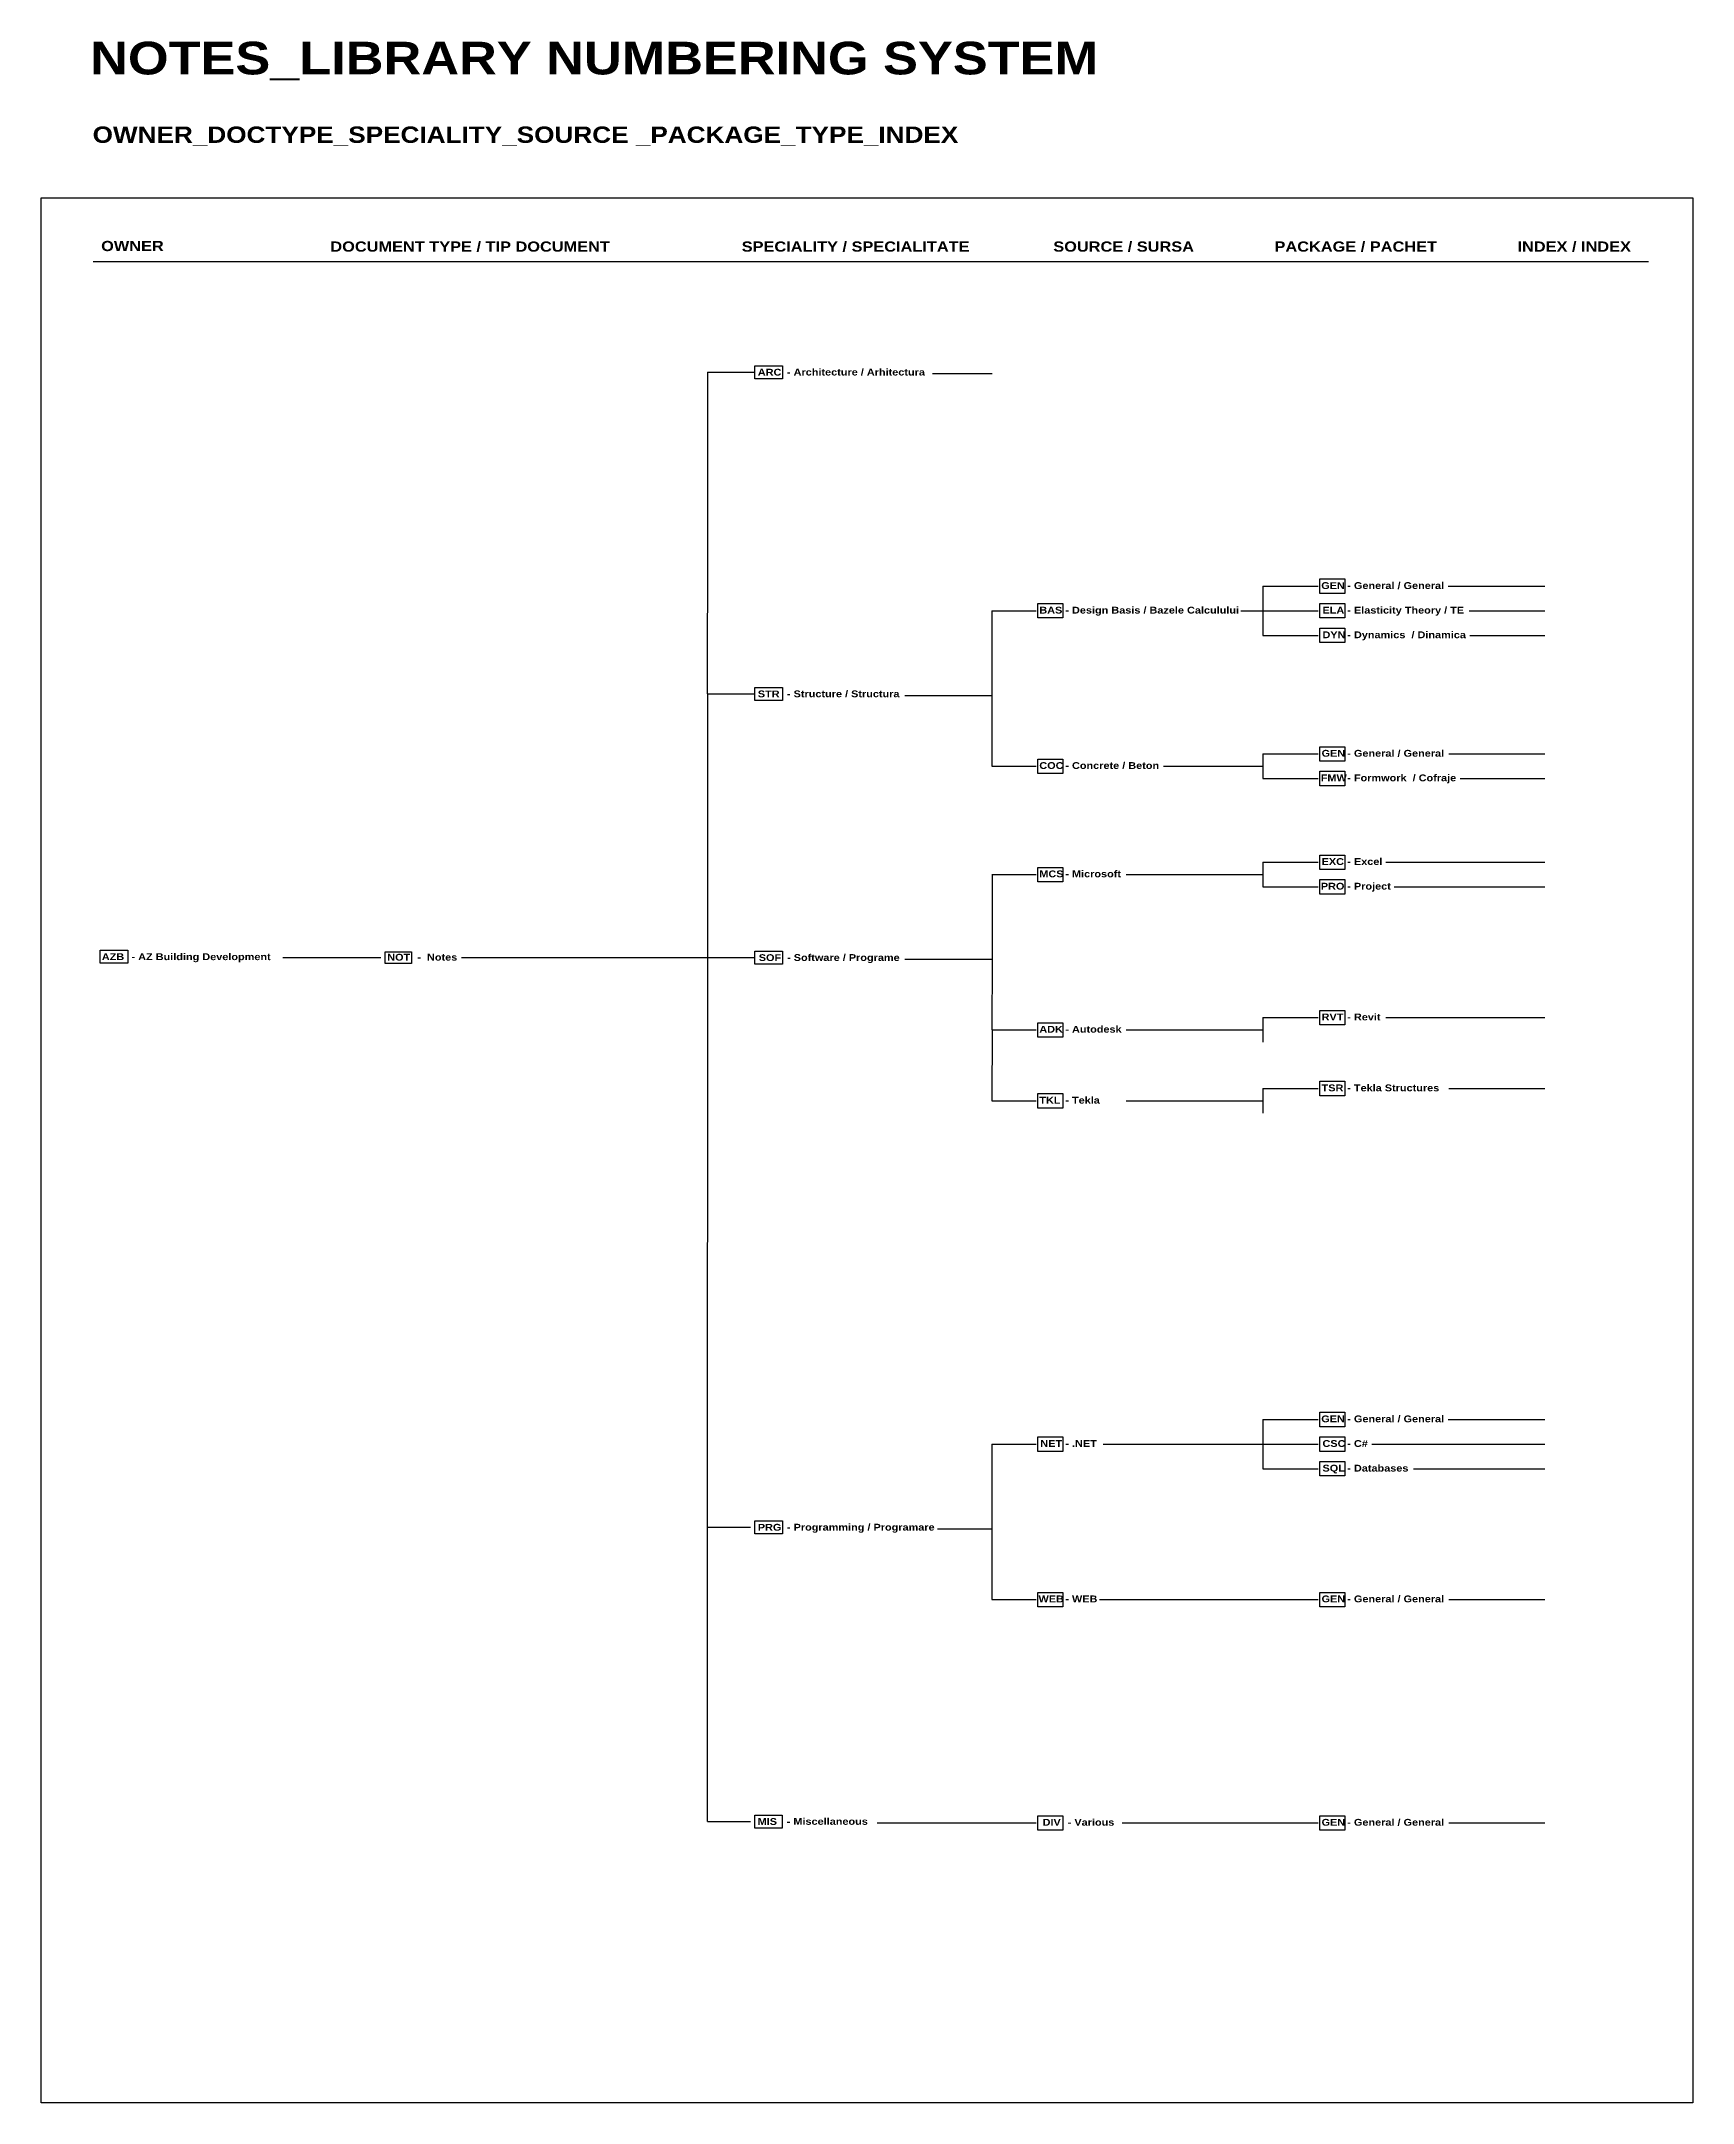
# Model space of a CAD drawing. Header units: metres. Extents: x 670 to 1407, y -2770 to -142.
# Drawn here: x 669.9 to 912.3, y -2770.4 to -2467.6 of the extents above; entities that cross this region are included whole.
import ezdxf

# ---------------------------------------------------------------- set-up
doc = ezdxf.new("R2010")
doc.units = ezdxf.units.M
doc.styles.add('Arial Black', font='ariblk.ttf')

msp = doc.modelspace()

# ---------------------------------------------------------------- texts
at = {"attachment_point": 1, "style": 'Arial Black'}
for s, width, gutter_width, heights, insert, char_height in [('NOTES_LIBRARY NUMBERING SYSTEM  ', 219.0323, 90.78, [1.31], (677.06, -2467.68), 4.8), ('OWNER_DOCTYPE_SPECIALITY_SOURCE _PACKAGE_TYPE_INDEX  ', 139.7027, 1, [1.31], (677.42, -2480.13), 2.4), ('OWNER', 23.5503, 1, [0], (678.67, -2496.93), 1.5), ('DOCUMENT TYPE / TIP DOCUMENT', 41.4371, 1, [0], (712.32, -2497.01), 1.5), ('SPECIALITY / SPECIALITATE', 36.409, 1, [0], (772.71, -2497.01), 1.5), ('SOURCE / SURSA', 23.1906, 1, [0], (818.45, -2497.01), 1.5), ('PACKAGE / PACHET', 32.3155, 1, [0], (850.93, -2497.01), 1.5), ('INDEX / INDEX', 32.5802, 1, [0], (886.6, -2497.01), 1.5), ('ARC ', 3.606, 1, [0], (775.07, -2515.71), 1), ('- Architecture / Arhitectura', 22.9283, 1, [0], (779.35, -2515.7), 1), ('GEN', 3.182, 1, [0], (857.79, -2547.05), 1), ('- General / General', 21.4189, 1, [0], (861.61, -2547.05), 1), ('BAS  ', 3.182, 1, [0], (816.4, -2550.66), 1), ('- Design Basis / Bazele Calculului', 28.0569, 1, [0], (820.22, -2550.66), 1), ('ELA ', 3.182, 1, [0], (857.97, -2550.66), 1), ('- Elasticity Theory / TE', 21.4189, 1, [0], (861.61, -2550.66), 1), ('DYN ', 3.182, 1, [0], (857.97, -2554.28), 1), ('- Dynamics  / Dinamica', 21.4189, 1, [0], (861.61, -2554.28), 1), ('STR ', 3.606, 1, [0], (775.07, -2562.96), 1), ('- Structure / Structura', 22.9283, 1, [0], (779.35, -2562.95), 1), ('COC  ', 3.182, 1, [0], (816.4, -2573.48), 1), ('- Concrete / Beton', 21.4189, 1, [0], (820.22, -2573.48), 1), ('GEN ', 3.182, 1, [0], (857.84, -2571.68), 1), ('- General / General', 21.4189, 1, [0], (861.61, -2571.68), 1), ('FMW ', 3.1142, 1, [0], (857.72, -2575.29), 1), ('- Formwork  / Cofraje', 21.4189, 1, [0], (861.61, -2575.29), 1), ('EXC', 3.182, 1, [0], (857.84, -2587.58), 1), ('- Excel', 21.4189, 1, [0], (861.61, -2587.58), 1), ('MCS  ', 3.182, 1, [0], (816.4, -2589.39), 1), ('- Microsoft', 28.0569, 1, [0], (820.22, -2589.39), 1), ('PRO', 3.1142, 1, [0], (857.72, -2591.2), 1), ('- Project', 21.4189, 1, [0], (861.61, -2591.2), 1), ('AZB ', 27.2427, 1, [0], (678.77, -2601.56), 1), ('- AZ Building Development', 27.2427, 1, [0], (683.13, -2601.56), 1), ('NOT  ', 3.6133, 1, [0], (720.67, -2601.63), 1), ('-  Notes', 17.8363, 1, [0], (725.09, -2601.63), 1), ('SOF ', 3.606, 1, [0], (775.21, -2601.69), 1), ('- Software / Programe', 22.9283, 1, [0], (779.37, -2601.68), 1), ('ADK  ', 3.0881, 1, [0], (816.4, -2612.21), 1), ('- Autodesk', 21.4189, 1, [0], (820.22, -2612.21), 1), ('RVT', 3.182, 1, [0], (857.84, -2610.41), 1), ('- Revit', 21.4189, 1, [0], (861.61, -2610.41), 1), ('TSR', 3.182, 1, [0], (857.84, -2620.82), 1), ('- Tekla Structures', 21.4189, 1, [0], (861.61, -2620.82), 1), ('TKL  ', 3.0881, 1, [0], (816.4, -2622.63), 1), ('- Tekla', 21.4189, 1, [0], (820.22, -2622.63), 1), ('GEN', 3.182, 1, [0], (857.79, -2669.43), 1), ('- General / General', 21.4189, 1, [0], (861.61, -2669.43), 1), ('NET', 3.182, 1, [0], (816.55, -2673.05), 1), ('- .NET', 5.515, 1, [0], (820.22, -2673.05), 1), ('CSC', 3.182, 1, [0], (857.97, -2673.05), 1), ('- C#', 21.4189, 1, [0], (861.61, -2673.05), 1), ('SQL', 3.182, 1, [0], (857.97, -2676.67), 1), ('- Databases', 21.4189, 1, [0], (861.61, -2676.67), 1), ('PRG ', 3.606, 1, [0], (775.07, -2685.35), 1), ('- Programming / Programare', 22.9283, 1, [0.914], (779.35, -2685.34), 1), ('WEB  ', 3.182, 1, [0], (816.28, -2695.87), 1), ('- WEB', 21.4189, 1, [0], (820.22, -2695.87), 1), ('GEN ', 3.182, 1, [0], (857.84, -2695.87), 1), ('- General / General', 21.4189, 1, [0], (861.61, -2695.87), 1), ('MIS ', 3.606, 1, [0], (775.05, -2728.57), 1), ('- Miscellaneous', 22.9283, 1, [0.914], (779.32, -2728.55), 1), ('DIV', 3.182, 1, [0], (816.88, -2728.68), 1), ('- Various', 21.4189, 1, [0], (820.57, -2728.68), 1), ('GEN ', 3.182, 1, [0], (857.84, -2728.68), 1), ('- General / General', 21.4189, 1, [0], (861.61, -2728.68), 1)]:
    msp.add_mtext_dynamic_manual_height_columns(s, width=width, gutter_width=gutter_width, heights=heights, dxfattribs=dict(at, insert=insert, char_height=char_height))

# ---------------------------------------------------------------- linework, layer by layer
for points in [[(669.88, -2490.61), (912.33, -2490.61), (912.33, -2770.37), (669.88, -2770.37)], [(774.64, -2515.26), (778.68, -2515.26), (778.68, -2517.17), (774.64, -2517.17)], [(857.58, -2546.58), (861.24, -2546.58), (861.24, -2548.7), (857.58, -2548.7)], [(816.19, -2550.2), (819.85, -2550.2), (819.85, -2552.31), (816.19, -2552.31)], [(857.58, -2550.2), (861.24, -2550.2), (861.24, -2552.31), (857.58, -2552.31)], [(857.58, -2553.81), (861.24, -2553.81), (861.24, -2555.93), (857.58, -2555.93)], [(774.64, -2562.51), (778.68, -2562.51), (778.68, -2564.42), (774.64, -2564.42)], [(816.19, -2573.02), (819.85, -2573.02), (819.85, -2575.14), (816.19, -2575.14)], [(857.58, -2571.21), (861.24, -2571.21), (861.24, -2573.33), (857.58, -2573.33)], [(857.58, -2574.83), (861.24, -2574.83), (861.24, -2576.95), (857.58, -2576.95)], [(857.58, -2587.12), (861.24, -2587.12), (861.24, -2589.24), (857.58, -2589.24)], [(816.19, -2588.93), (819.85, -2588.93), (819.85, -2591.05), (816.19, -2591.05)], [(857.58, -2590.74), (861.24, -2590.74), (861.24, -2592.85), (857.58, -2592.85)], [(678.53, -2601.1), (682.57, -2601.1), (682.57, -2603.01), (678.53, -2603.01)], [(720.37, -2601.34), (724.22, -2601.34), (724.22, -2603.04), (720.37, -2603.04)], [(774.66, -2601.24), (778.7, -2601.24), (778.7, -2603.15), (774.66, -2603.15)], [(816.19, -2611.75), (819.85, -2611.75), (819.85, -2613.87), (816.19, -2613.87)], [(857.58, -2609.94), (861.24, -2609.94), (861.24, -2612.06), (857.58, -2612.06)], [(857.58, -2620.35), (861.24, -2620.35), (861.24, -2622.47), (857.58, -2622.47)], [(816.19, -2622.16), (819.85, -2622.16), (819.85, -2624.28), (816.19, -2624.28)], [(857.58, -2668.97), (861.24, -2668.97), (861.24, -2671.09), (857.58, -2671.09)], [(816.19, -2672.59), (819.85, -2672.59), (819.85, -2674.7), (816.19, -2674.7)], [(857.58, -2672.59), (861.24, -2672.59), (861.24, -2674.7), (857.58, -2674.7)], [(857.58, -2676.2), (861.24, -2676.2), (861.24, -2678.32), (857.58, -2678.32)], [(774.64, -2684.89), (778.68, -2684.89), (778.68, -2686.81), (774.64, -2686.81)], [(816.19, -2695.41), (819.85, -2695.41), (819.85, -2697.53), (816.19, -2697.53)], [(857.58, -2695.41), (861.24, -2695.41), (861.24, -2697.53), (857.58, -2697.53)], [(774.62, -2728.11), (778.66, -2728.11), (778.66, -2730.02), (774.62, -2730.02)], [(816.19, -2728.21), (819.85, -2728.21), (819.85, -2730.33), (816.19, -2730.33)], [(857.58, -2728.21), (861.24, -2728.21), (861.24, -2730.33), (857.58, -2730.33)]]:
    msp.add_lwpolyline(points, close=True)
at = {"color": 8}
for points in [[(677.49, -2499.94), (905.85, -2499.94)], [(767.7, -2516.21), (767.68, -2539.73)], [(767.7, -2516.21), (774.64, -2516.21)], [(800.74, -2516.42), (809.48, -2516.42)], [(767.67, -2539.73), (767.65, -2563.46)], [(849.22, -2547.64), (857.33, -2547.64)], [(849.22, -2547.64), (849.22, -2551.26)], [(876.41, -2547.64), (890.61, -2547.64)], [(809.43, -2551.26), (815.94, -2551.26)], [(809.43, -2551.26), (809.43, -2574.08)], [(845.96, -2551.26), (849.22, -2551.26)], [(849.22, -2551.26), (857.33, -2551.26)], [(849.22, -2551.26), (849.22, -2554.87)], [(879.51, -2551.26), (890.61, -2551.26)], [(849.22, -2554.87), (857.33, -2554.87)], [(879.58, -2554.87), (890.61, -2554.87)], [(767.7, -2563.46), (767.67, -2602.19)], [(767.7, -2563.46), (774.64, -2563.46)], [(796.65, -2563.67), (809.43, -2563.67)], [(849.22, -2572.27), (857.33, -2572.27)], [(849.22, -2572.27), (849.22, -2575.89)], [(876.5, -2572.27), (890.61, -2572.27)], [(809.43, -2574.08), (815.94, -2574.08)], [(834.62, -2574.08), (849.22, -2574.08)], [(849.22, -2575.89), (857.33, -2575.89)], [(878.19, -2575.89), (890.61, -2575.89)], [(849.22, -2588.18), (857.33, -2588.18)], [(849.22, -2588.18), (849.22, -2591.8)], [(867.25, -2588.18), (890.61, -2588.18)], [(809.43, -2589.99), (815.94, -2589.99)], [(809.48, -2589.99), (809.46, -2602.4)], [(829.17, -2589.99), (849.22, -2589.99)], [(849.22, -2591.8), (857.33, -2591.8)], [(868.49, -2591.8), (890.61, -2591.8)], [(705.33, -2602.19), (719.73, -2602.19)], [(731.56, -2602.19), (767.67, -2602.19)], [(767.67, -2602.19), (767.65, -2685.85)], [(767.72, -2602.19), (774.66, -2602.19)], [(796.67, -2602.4), (809.46, -2602.4)], [(809.46, -2602.4), (809.43, -2612.81)], [(809.43, -2612.81), (815.94, -2612.81)], [(809.46, -2612.81), (809.43, -2623.22)], [(829.17, -2612.81), (849.22, -2612.81)], [(849.22, -2611), (857.33, -2611)], [(849.22, -2611), (849.22, -2614.62)], [(867.25, -2611), (890.61, -2611)], [(849.22, -2621.41), (857.33, -2621.41)], [(849.22, -2621.41), (849.22, -2625.03)], [(876.51, -2621.41), (890.61, -2621.41)], [(809.43, -2623.22), (815.94, -2623.22)], [(829.17, -2623.22), (849.22, -2623.22)], [(849.22, -2670.03), (857.33, -2670.03)], [(849.22, -2670.03), (849.22, -2673.64)], [(876.41, -2670.03), (890.61, -2670.03)], [(809.43, -2673.64), (815.94, -2673.64)], [(809.43, -2673.64), (809.43, -2696.47)], [(825.79, -2673.64), (849.22, -2673.64)], [(849.22, -2673.64), (857.33, -2673.64)], [(849.22, -2673.64), (849.22, -2677.26)], [(865.21, -2673.64), (890.61, -2673.64)], [(849.22, -2677.26), (857.33, -2677.26)], [(871.32, -2677.26), (890.61, -2677.26)], [(767.65, -2685.85), (767.63, -2729.07)], [(767.7, -2685.85), (774.01, -2685.85)], [(801.44, -2686.06), (809.43, -2686.06)], [(809.43, -2696.47), (815.94, -2696.47)], [(825.24, -2696.47), (857.33, -2696.47)], [(876.5, -2696.47), (890.61, -2696.47)], [(767.68, -2729.07), (773.99, -2729.07)], [(792.59, -2729.27), (815.92, -2729.27)], [(828.55, -2729.27), (857.33, -2729.27)], [(876.5, -2729.27), (890.61, -2729.27)]]:
    msp.add_lwpolyline(points, dxfattribs=at)

msp.set_redraw_order([(e.dxf.handle, doc.entitydb.next_handle()) for e in msp.query("TEXT MTEXT ATTDEF DIMENSION ARC_DIMENSION")])  # texts and dimensions are drawn at this point

doc.saveas('drawing.dxf')
